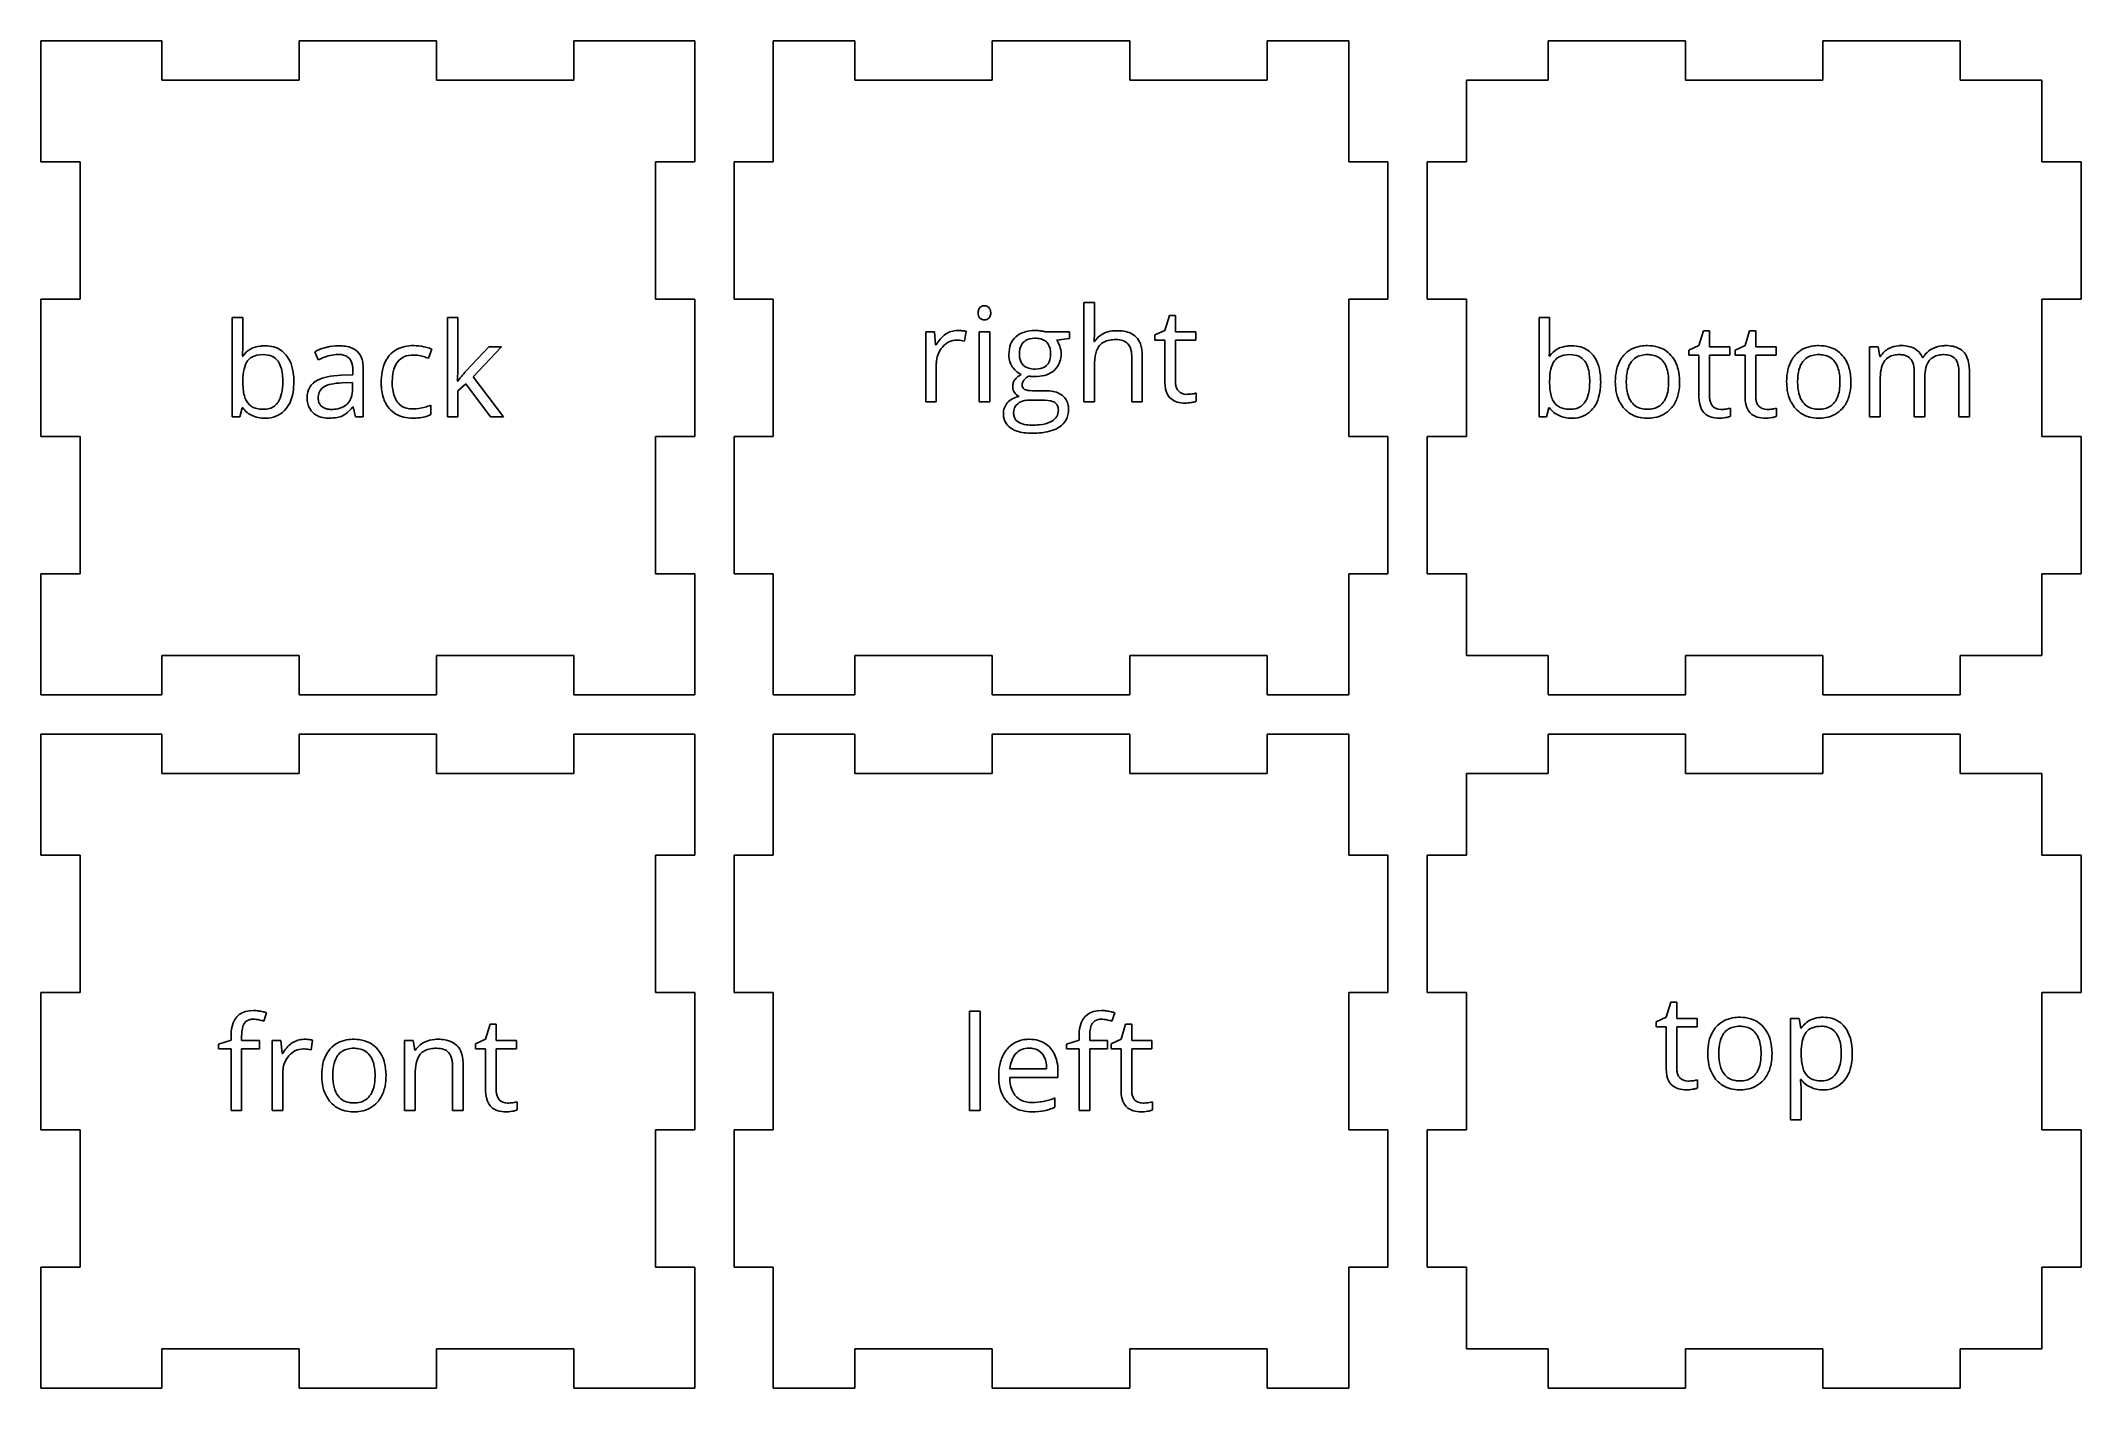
# Model space of a CAD drawing. Extents: x 0 to 156, y 0 to 103.
import ezdxf

# ---------------------------------------------------------------- set-up
doc = ezdxf.new("R2010")
doc.units = 0
doc.layers.get('0').update_dxf_attribs({"linetype": 'CONTINUOUS'})

msp = doc.modelspace()

# ---------------------------------------------------------------- linework, layer by layer
at = {"color": 7}
for p, q in [((0, 103), (0, 93.75)), ((9.25, 103), (0, 103)), ((0, 103), (0, 103)), ((9.25, 100), (9.25, 103)), ((30.25, 103), (19.75, 103)), ((19.75, 103), (19.75, 100)), ((30.25, 100), (30.25, 103)), ((50, 103), (40.75, 103)), ((40.75, 103), (40.75, 100)), ((50, 93.75), (50, 103)), ((56, 103), (56, 93.75)), ((62.25, 103), (56, 103)), ((56, 103), (56, 103)), ((62.25, 100), (62.25, 103)), ((83.25, 103), (72.75, 103)), ((72.75, 103), (72.75, 100)), ((83.25, 100), (83.25, 103)), ((100, 103), (93.75, 103)), ((93.75, 103), (93.75, 100)), ((100, 93.75), (100, 103)), ((125.75, 103), (115.25, 103)), ((115.25, 103), (115.25, 100)), ((125.75, 100), (125.75, 103)), ((146.75, 103), (136.25, 103)), ((136.25, 103), (136.25, 100)), ((146.75, 100), (146.75, 103)), ((19.75, 100), (9.25, 100)), ((40.75, 100), (30.25, 100)), ((72.75, 100), (62.25, 100)), ((93.75, 100), (83.25, 100)), ((109, 100), (109, 93.75)), ((115.25, 100), (109, 100)), ((109, 100), (109, 100)), ((136.25, 100), (125.75, 100)), ((153, 100), (146.75, 100)), ((153, 93.75), (153, 100)), ((0, 93.75), (3, 93.75)), ((3, 93.75), (3, 83.25)), ((47, 83.25), (47, 93.75)), ((47, 93.75), (50, 93.75)), ((56, 93.75), (53, 93.75)), ((53, 93.75), (53, 83.25)), ((103, 93.75), (100, 93.75)), ((103, 83.25), (103, 93.75)), ((109, 93.75), (106, 93.75)), ((106, 93.75), (106, 83.25)), ((156, 93.75), (153, 93.75)), ((156, 83.25), (156, 93.75)), ((3, 83.25), (0, 83.25)), ((0, 83.25), (0, 72.75)), ((50, 83.25), (47, 83.25)), ((50, 72.75), (50, 83.25)), ((53, 83.25), (56, 83.25)), ((56, 83.25), (56, 72.75)), ((100, 72.75), (100, 83.25)), ((100, 83.25), (103, 83.25)), ((106, 83.25), (109, 83.25)), ((109, 83.25), (109, 72.75)), ((153, 72.75), (153, 83.25)), ((153, 83.25), (156, 83.25)), ((0, 72.75), (3, 72.75)), ((3, 72.75), (3, 62.25)), ((47, 62.25), (47, 72.75)), ((47, 72.75), (50, 72.75)), ((56, 72.75), (53, 72.75)), ((53, 72.75), (53, 62.25)), ((103, 72.75), (100, 72.75)), ((103, 62.25), (103, 72.75)), ((109, 72.75), (106, 72.75)), ((106, 72.75), (106, 62.25)), ((156, 72.75), (153, 72.75)), ((156, 62.25), (156, 72.75)), ((3, 62.25), (0, 62.25)), ((0, 62.25), (0, 53)), ((50, 62.25), (47, 62.25)), ((50, 53), (50, 62.25)), ((53, 62.25), (56, 62.25)), ((56, 62.25), (56, 53)), ((100, 53), (100, 62.25)), ((100, 62.25), (103, 62.25)), ((106, 62.25), (109, 62.25)), ((109, 62.25), (109, 56)), ((153, 56), (153, 62.25)), ((153, 62.25), (156, 62.25)), ((9.25, 53), (9.25, 56)), ((9.25, 56), (19.75, 56)), ((19.75, 56), (19.75, 53)), ((30.25, 53), (30.25, 56)), ((30.25, 56), (40.75, 56)), ((40.75, 56), (40.75, 53)), ((62.25, 53), (62.25, 56)), ((62.25, 56), (72.75, 56)), ((72.75, 56), (72.75, 53)), ((83.25, 53), (83.25, 56)), ((83.25, 56), (93.75, 56)), ((93.75, 56), (93.75, 53)), ((109, 56), (115.25, 56)), ((115.25, 56), (115.25, 53)), ((125.75, 53), (125.75, 56)), ((125.75, 56), (136.25, 56)), ((136.25, 56), (136.25, 53)), ((146.75, 53), (146.75, 56)), ((146.75, 56), (153, 56)), ((0, 53), (9.25, 53)), ((19.75, 53), (30.25, 53)), ((40.75, 53), (50, 53)), ((56, 53), (62.25, 53)), ((72.75, 53), (83.25, 53)), ((93.75, 53), (100, 53)), ((115.25, 53), (125.75, 53)), ((136.25, 53), (146.75, 53)), ((0, 50), (0, 40.75)), ((9.25, 50), (0, 50)), ((0, 50), (0, 50)), ((9.25, 47), (9.25, 50)), ((30.25, 50), (19.75, 50)), ((19.75, 50), (19.75, 47)), ((30.25, 47), (30.25, 50)), ((50, 50), (40.75, 50)), ((40.75, 50), (40.75, 47)), ((50, 40.75), (50, 50)), ((56, 50), (56, 40.75)), ((62.25, 50), (56, 50)), ((56, 50), (56, 50)), ((62.25, 47), (62.25, 50)), ((83.25, 50), (72.75, 50)), ((72.75, 50), (72.75, 47)), ((83.25, 47), (83.25, 50)), ((100, 50), (93.75, 50)), ((93.75, 50), (93.75, 47)), ((100, 40.75), (100, 50)), ((125.75, 50), (115.25, 50)), ((115.25, 50), (115.25, 47)), ((125.75, 47), (125.75, 50)), ((146.75, 50), (136.25, 50)), ((136.25, 50), (136.25, 47)), ((146.75, 47), (146.75, 50)), ((19.75, 47), (9.25, 47)), ((40.75, 47), (30.25, 47)), ((72.75, 47), (62.25, 47)), ((93.75, 47), (83.25, 47)), ((109, 47), (109, 40.75)), ((115.25, 47), (109, 47)), ((109, 47), (109, 47)), ((136.25, 47), (125.75, 47)), ((153, 47), (146.75, 47)), ((153, 40.75), (153, 47)), ((0, 40.75), (3, 40.75)), ((3, 40.75), (3, 30.25)), ((47, 30.25), (47, 40.75)), ((47, 40.75), (50, 40.75)), ((56, 40.75), (53, 40.75)), ((53, 40.75), (53, 30.25)), ((103, 40.75), (100, 40.75)), ((103, 30.25), (103, 40.75)), ((109, 40.75), (106, 40.75)), ((106, 40.75), (106, 30.25)), ((156, 40.75), (153, 40.75)), ((156, 30.25), (156, 40.75)), ((3, 30.25), (0, 30.25)), ((0, 30.25), (0, 19.75)), ((50, 30.25), (47, 30.25)), ((50, 19.75), (50, 30.25)), ((53, 30.25), (56, 30.25)), ((56, 30.25), (56, 19.75)), ((100, 19.75), (100, 30.25)), ((100, 30.25), (103, 30.25)), ((106, 30.25), (109, 30.25)), ((109, 30.25), (109, 19.75)), ((153, 19.75), (153, 30.25)), ((153, 30.25), (156, 30.25)), ((0, 19.75), (3, 19.75)), ((3, 19.75), (3, 9.25)), ((47, 9.25), (47, 19.75)), ((47, 19.75), (50, 19.75)), ((56, 19.75), (53, 19.75)), ((53, 19.75), (53, 9.25)), ((103, 19.75), (100, 19.75)), ((103, 9.25), (103, 19.75)), ((109, 19.75), (106, 19.75)), ((106, 19.75), (106, 9.25)), ((156, 19.75), (153, 19.75)), ((156, 9.25), (156, 19.75)), ((3, 9.25), (0, 9.25)), ((0, 9.25), (0, 0)), ((50, 9.25), (47, 9.25)), ((50, 0), (50, 9.25)), ((53, 9.25), (56, 9.25)), ((56, 9.25), (56, 0)), ((100, 0), (100, 9.25)), ((100, 9.25), (103, 9.25)), ((106, 9.25), (109, 9.25)), ((109, 9.25), (109, 3)), ((153, 3), (153, 9.25)), ((153, 9.25), (156, 9.25)), ((9.25, 0), (9.25, 3)), ((9.25, 3), (19.75, 3)), ((19.75, 3), (19.75, 0)), ((30.25, 0), (30.25, 3)), ((30.25, 3), (40.75, 3)), ((40.75, 3), (40.75, 0)), ((62.25, 0), (62.25, 3)), ((62.25, 3), (72.75, 3)), ((72.75, 3), (72.75, 0)), ((83.25, 0), (83.25, 3)), ((83.25, 3), (93.75, 3)), ((93.75, 3), (93.75, 0)), ((109, 3), (115.25, 3)), ((115.25, 3), (115.25, 0)), ((125.75, 0), (125.75, 3)), ((125.75, 3), (136.25, 3)), ((136.25, 3), (136.25, 0)), ((146.75, 0), (146.75, 3)), ((146.75, 3), (153, 3)), ((0, 0), (9.25, 0)), ((19.75, 0), (30.25, 0)), ((40.75, 0), (50, 0)), ((56, 0), (62.25, 0)), ((72.75, 0), (83.25, 0)), ((93.75, 0), (100, 0)), ((115.25, 0), (125.75, 0)), ((136.25, 0), (146.75, 0))]:
    msp.add_line(p, q, dxfattribs=at)
at = {"color": 1}
for p, q in [((79.746, 75.402), (79.746, 83)), ((79.746, 83), (80.556, 83)), ((80.556, 83), (80.556, 80.7)), ((14.634, 74.25), (14.634, 81.848)), ((14.634, 81.848), (15.444, 81.848)), ((15.444, 81.848), (15.444, 80.002)), ((31.084, 74.25), (31.084, 81.848)), ((31.084, 81.848), (31.885, 81.848)), ((31.885, 81.848), (31.885, 77.819)), ((71.806, 82.612), (71.806, 82.612)), ((85.942, 80.852), (86.284, 81.994)), ((86.284, 81.994), (86.752, 81.994)), ((86.752, 81.994), (86.752, 80.754)), ((114.55, 74.25), (114.55, 81.848)), ((114.55, 81.848), (115.36, 81.848)), ((115.36, 81.848), (115.36, 80.002)), ((32.524, 77.771), (34.253, 79.602)), ((35.215, 79.602), (33.047, 77.321)), ((34.253, 79.602), (35.215, 79.602)), ((67.656, 75.402), (67.656, 80.754)), ((67.656, 80.754), (68.325, 80.754)), ((68.325, 80.754), (68.417, 79.763)), ((68.417, 79.763), (68.457, 79.763)), ((70.737, 80.793), (70.625, 80.041)), ((70.737, 80.793), (70.737, 80.793)), ((71.738, 75.402), (71.738, 80.754)), ((71.738, 80.754), (72.548, 80.754)), ((72.548, 80.754), (72.548, 75.402)), ((72.548, 80.754), (72.548, 80.754)), ((76.796, 80.754), (78.647, 80.754)), ((76.796, 80.754), (76.796, 80.754)), ((78.647, 80.241), (77.656, 80.124)), ((78.647, 80.754), (78.647, 80.241)), ((80.517, 80.012), (80.566, 80.012)), ((85.175, 80.515), (85.942, 80.852)), ((85.175, 80.124), (85.175, 80.515)), ((85.942, 80.124), (85.175, 80.124)), ((85.942, 76.94), (85.942, 80.124)), ((86.752, 80.754), (88.305, 80.754)), ((88.305, 80.124), (86.752, 80.124)), ((86.752, 80.124), (86.752, 76.975)), ((88.305, 80.754), (88.305, 80.124)), ((126.01, 79.362), (126.776, 79.699)), ((126.776, 79.699), (127.118, 80.842)), ((127.118, 80.842), (127.587, 80.842)), ((127.587, 80.842), (127.587, 79.602)), ((127.587, 79.602), (129.14, 79.602)), ((129.14, 79.602), (129.14, 78.972)), ((129.54, 79.362), (130.307, 79.699)), ((130.307, 79.699), (130.648, 80.842)), ((130.648, 80.842), (131.117, 80.842)), ((131.117, 80.842), (131.117, 79.602)), ((131.117, 79.602), (132.67, 79.602)), ((132.67, 79.602), (132.67, 78.972)), ((139.818, 74.25), (139.818, 79.602)), ((139.818, 79.602), (140.478, 79.602)), ((140.478, 79.602), (140.609, 78.869)), ((15.405, 78.889), (15.444, 78.889)), ((16.124, 78.81), (16.124, 78.81)), ((21.211, 78.61), (20.962, 79.231)), ((29.893, 79.421), (29.644, 78.732)), ((29.893, 79.421), (29.893, 79.421)), ((68.466, 78.273), (68.466, 75.402)), ((74.819, 79.04), (74.819, 79.04)), ((80.556, 78.2), (80.556, 75.402)), ((83.408, 75.402), (83.408, 78.864)), ((84.218, 78.894), (84.218, 75.402)), ((115.321, 78.889), (115.36, 78.889)), ((116.04, 78.81), (116.04, 78.81)), ((126.01, 78.972), (126.01, 79.362)), ((126.776, 78.972), (126.01, 78.972)), ((126.776, 75.788), (126.776, 78.972)), ((129.14, 78.972), (127.587, 78.972)), ((127.587, 78.972), (127.587, 75.822)), ((129.54, 78.972), (129.54, 79.362)), ((130.307, 78.972), (129.54, 78.972)), ((130.307, 75.788), (130.307, 78.972)), ((132.67, 78.972), (131.117, 78.972)), ((131.117, 78.972), (131.117, 75.822)), ((140.609, 78.869), (140.648, 78.869)), ((143.871, 78.791), (143.91, 78.791)), ((22.954, 77.429), (23.862, 77.458)), ((23.843, 76.882), (23.032, 76.848)), ((23.843, 76.398), (23.843, 76.882)), ((23.862, 77.458), (23.862, 77.79)), ((24.653, 77.902), (24.653, 74.25)), ((31.846, 76.989), (31.885, 76.989)), ((31.846, 76.989), (31.846, 76.989)), ((32.495, 76.779), (31.885, 76.252)), ((34.385, 74.25), (32.495, 76.779)), ((33.047, 77.321), (35.366, 74.25)), ((121.22, 76.931), (121.22, 76.931)), ((134.32, 76.931), (134.32, 76.931)), ((140.629, 77.058), (140.629, 74.25)), ((143.227, 74.25), (143.227, 77.732)), ((144.037, 77.238), (144.037, 74.25)), ((146.64, 74.25), (146.64, 77.732)), ((147.45, 77.741), (147.45, 74.25)), ((15.386, 74.939), (15.215, 74.25)), ((15.444, 74.939), (15.386, 74.939)), ((15.444, 74.939), (15.444, 74.939)), ((23.843, 76.398), (23.843, 76.398)), ((23.892, 75.012), (23.853, 75.012)), ((24.053, 74.25), (23.892, 75.012)), ((29.814, 75.148), (29.814, 74.431)), ((31.885, 76.252), (31.885, 74.25)), ((68.466, 75.402), (67.656, 75.402)), ((72.548, 75.402), (71.738, 75.402)), ((76.518, 75.524), (75.546, 75.524)), ((75.83, 76.252), (76.777, 76.252)), ((76.518, 75.524), (76.518, 75.524)), ((80.556, 75.402), (79.746, 75.402)), ((84.218, 75.402), (83.408, 75.402)), ((84.218, 75.402), (84.218, 75.402)), ((88.344, 76.071), (88.344, 75.451)), ((88.344, 76.071), (88.344, 76.071)), ((115.302, 74.939), (115.131, 74.25)), ((115.36, 74.939), (115.302, 74.939)), ((115.36, 74.939), (115.36, 74.939)), ((125.222, 76.116), (125.222, 76.116)), ((129.179, 74.919), (129.179, 74.299)), ((129.179, 74.919), (129.179, 74.919)), ((132.709, 74.919), (132.709, 74.299)), ((132.709, 74.919), (132.709, 74.919)), ((138.323, 76.116), (138.323, 76.116)), ((15.215, 74.25), (14.634, 74.25)), ((24.653, 74.25), (24.053, 74.25)), ((24.653, 74.25), (24.653, 74.25)), ((31.885, 74.25), (31.084, 74.25)), ((35.366, 74.25), (34.385, 74.25)), ((115.131, 74.25), (114.55, 74.25)), ((140.629, 74.25), (139.818, 74.25)), ((144.037, 74.25), (143.227, 74.25)), ((147.45, 74.25), (146.64, 74.25)), ((147.45, 74.25), (147.45, 74.25)), ((17.263, 28.704), (17.053, 28.054)), ((71.005, 21.223), (71.005, 28.821)), ((71.005, 28.821), (71.816, 28.821)), ((71.816, 28.821), (71.816, 21.223)), ((71.816, 28.821), (71.816, 28.821)), ((82.104, 28.704), (81.894, 28.054)), ((123.505, 28.018), (124.271, 28.354)), ((124.271, 28.354), (124.613, 29.497)), ((124.613, 29.497), (125.082, 29.497)), ((125.082, 29.497), (125.082, 28.257)), ((125.082, 28.257), (126.635, 28.257)), ((126.635, 28.257), (126.635, 27.627)), ((133.783, 20.503), (133.783, 28.257)), ((133.783, 28.257), (134.442, 28.257)), ((134.442, 28.257), (134.555, 27.524)), ((13.586, 26.311), (14.543, 26.604)), ((14.543, 26.604), (14.543, 26.902)), ((15.354, 26.921), (15.354, 26.575)), ((15.354, 26.575), (16.716, 26.575)), ((16.716, 26.575), (16.716, 25.945)), ((16.716, 26.575), (16.716, 26.575)), ((17.693, 21.223), (17.693, 26.575)), ((17.693, 26.575), (18.362, 26.575)), ((18.362, 26.575), (18.455, 25.584)), ((20.774, 26.614), (20.662, 25.862)), ((20.774, 26.614), (20.774, 26.614)), ((27.815, 21.223), (27.815, 26.575)), ((27.815, 26.575), (28.474, 26.575)), ((28.474, 26.575), (28.606, 25.842)), ((33.245, 26.336), (34.011, 26.672)), ((34.011, 26.672), (34.353, 27.815)), ((34.353, 27.815), (34.822, 27.815)), ((34.822, 27.815), (34.822, 26.575)), ((34.822, 26.575), (36.375, 26.575)), ((36.375, 26.575), (36.375, 25.945)), ((78.427, 26.311), (79.384, 26.604)), ((79.384, 26.604), (79.384, 26.902)), ((80.195, 26.921), (80.195, 26.575)), ((80.195, 26.575), (81.557, 26.575)), ((81.557, 26.575), (81.557, 25.945)), ((81.557, 26.575), (81.557, 26.575)), ((81.826, 26.336), (82.592, 26.672)), ((82.592, 26.672), (82.934, 27.815)), ((82.934, 27.815), (83.403, 27.815)), ((83.403, 27.815), (83.403, 26.575)), ((83.403, 26.575), (84.956, 26.575)), ((84.956, 26.575), (84.956, 25.945)), ((123.505, 27.627), (123.505, 28.018)), ((124.271, 27.627), (123.505, 27.627)), ((124.271, 24.443), (124.271, 27.627)), ((126.635, 27.627), (125.082, 27.627)), ((125.082, 27.627), (125.082, 24.478)), ((134.555, 27.524), (134.594, 27.524)), ((13.586, 25.945), (13.586, 26.311)), ((14.543, 25.945), (13.586, 25.945)), ((14.543, 21.223), (14.543, 25.945)), ((16.716, 25.945), (15.354, 25.945)), ((15.354, 25.945), (15.354, 21.223)), ((18.455, 25.584), (18.494, 25.584)), ((28.606, 25.842), (28.645, 25.842)), ((33.245, 25.945), (33.245, 26.336)), ((34.011, 25.945), (33.245, 25.945)), ((34.011, 22.761), (34.011, 25.945)), ((36.375, 25.945), (34.822, 25.945)), ((34.822, 25.945), (34.822, 22.796)), ((78.427, 25.945), (78.427, 26.311)), ((79.384, 25.945), (78.427, 25.945)), ((79.384, 21.223), (79.384, 25.945)), ((81.557, 25.945), (80.195, 25.945)), ((80.195, 25.945), (80.195, 21.223)), ((81.826, 25.945), (81.826, 26.336)), ((82.592, 25.945), (81.826, 25.945)), ((82.592, 22.761), (82.592, 25.945)), ((84.956, 25.945), (83.403, 25.945)), ((83.403, 25.945), (83.403, 22.796)), ((128.285, 25.586), (128.285, 25.586)), ((134.594, 25.767), (134.594, 25.586)), ((134.594, 25.767), (134.594, 25.767)), ((18.503, 24.094), (18.503, 21.223)), ((22.317, 23.904), (22.317, 23.904)), ((28.625, 24.031), (28.625, 21.223)), ((31.477, 21.223), (31.477, 24.685)), ((32.288, 24.714), (32.288, 21.223)), ((77.763, 23.753), (74.077, 23.753)), ((74.096, 24.412), (76.894, 24.412)), ((74.096, 24.412), (74.096, 24.412)), ((77.763, 24.265), (77.763, 23.753)), ((77.763, 24.265), (77.763, 24.265)), ((126.674, 23.574), (126.674, 22.954)), ((126.674, 23.574), (126.674, 23.574)), ((132.288, 24.771), (132.288, 24.771)), ((134.594, 23.594), (134.535, 23.594)), ((134.594, 23.594), (134.594, 23.594)), ((26.32, 23.089), (26.32, 23.089)), ((36.414, 21.892), (36.414, 21.272)), ((36.414, 21.892), (36.414, 21.892)), ((77.534, 22.195), (77.534, 21.472)), ((84.995, 21.892), (84.995, 21.272)), ((84.995, 21.892), (84.995, 21.892)), ((134.594, 22.705), (134.594, 20.503)), ((15.354, 21.223), (14.543, 21.223)), ((18.503, 21.223), (17.693, 21.223)), ((28.625, 21.223), (27.815, 21.223)), ((32.288, 21.223), (31.477, 21.223)), ((32.288, 21.223), (32.288, 21.223)), ((71.816, 21.223), (71.005, 21.223)), ((80.195, 21.223), (79.384, 21.223)), ((134.594, 20.503), (133.783, 20.503))]:
    msp.add_line(p, q, dxfattribs=at)
for points in [[(72.107, 82.74), (71.994557, 82.734836), (71.887722, 82.689405), (71.806, 82.612)], [(72.148, 82.741), (72.134326, 82.74112), (72.120652, 82.740786), (72.107, 82.74)], [(72.485, 82.609), (72.394311, 82.695471), (72.273293, 82.742873), (72.148, 82.741)], [(71.722, 82.493), (71.686667, 82.415667), (71.669, 82.319333), (71.669, 82.204)], [(71.669, 82.204), (71.669, 82.112), (71.680667, 82.032), (71.704, 81.964)], [(71.704, 81.964), (71.724164, 81.900689), (71.759131, 81.843097), (71.806, 81.796)], [(71.806, 82.612), (71.770569, 82.578138), (71.742042, 82.537725), (71.722, 82.493)], [(71.806, 81.796), (71.897333, 81.706667), (72.011333, 81.662), (72.148, 81.662)], [(72.148, 81.662), (72.273675, 81.660117), (72.394932, 81.708332), (72.485, 81.796)], [(72.622, 82.292), (72.609333, 82.430667), (72.563667, 82.536333), (72.485, 82.609)], [(72.485, 81.796), (72.516107, 81.825909), (72.542117, 81.860701), (72.562, 81.899)], [(72.562, 81.899), (72.585333, 81.943), (72.602333, 81.993333), (72.613, 82.05)], [(72.613, 82.05), (72.622062, 82.100824), (72.626414, 82.152376), (72.626, 82.204)], [(72.626, 82.204), (72.626062, 82.23338), (72.624727, 82.262747), (72.622, 82.292)], [(15.444, 80.002), (15.444, 79.602), (15.432, 79.241667), (15.408, 78.921)], [(15.444, 78.889), (15.755147, 79.335023), (16.247397, 79.620857), (16.789, 79.67)], [(16.789, 79.67), (16.900159, 79.683436), (17.012032, 79.690115), (17.124, 79.69)], [(17.124, 79.69), (17.359622, 79.691978), (17.59432, 79.660326), (17.821, 79.596)], [(17.821, 79.596), (18.192304, 79.490085), (18.521275, 79.270887), (18.762, 78.969)], [(21.683, 79.527), (21.731426, 79.541198), (21.7801, 79.554534), (21.829, 79.567)], [(21.829, 79.567), (22.137172, 79.647894), (22.454389, 79.689226), (22.773, 79.69)], [(22.773, 79.69), (22.947689, 79.691005), (23.122199, 79.678635), (23.295, 79.653)], [(23.295, 79.653), (23.676333, 79.593667), (23.975333, 79.464333), (24.192, 79.265)], [(26.672, 78.967), (26.973808, 79.305846), (27.377296, 79.537764), (27.822, 79.628)], [(27.822, 79.628), (28.050032, 79.677031), (28.282764, 79.70084), (28.516, 79.699)], [(28.516, 79.699), (28.772667, 79.699), (29.029667, 79.671333), (29.287, 79.616)], [(29.287, 79.616), (29.362499, 79.600149), (29.43753, 79.582141), (29.512, 79.562)], [(29.512, 79.562), (29.665333, 79.519333), (29.792333, 79.472333), (29.893, 79.421)], [(68.457, 79.763), (68.544526, 79.918284), (68.647013, 80.064645), (68.763, 80.2)], [(68.928, 79.587), (68.674242, 79.295789), (68.517943, 78.932489), (68.481, 78.548)], [(68.763, 80.2), (68.883146, 80.34028), (69.021348, 80.464024), (69.174, 80.568)], [(70.039, 80.114), (69.605667, 80.114), (69.235333, 79.938333), (68.928, 79.587)], [(69.174, 80.568), (69.454, 80.757333), (69.761667, 80.852), (70.097, 80.852)], [(70.126, 80.112), (70.097019, 80.11333), (70.068011, 80.113997), (70.039, 80.114)], [(70.097, 80.852), (70.208168, 80.851977), (70.31928, 80.846972), (70.43, 80.837)], [(70.625, 80.041), (70.440333, 80.081667), (70.274, 80.105333), (70.126, 80.112)], [(70.43, 80.837), (70.533088, 80.828193), (70.635588, 80.813502), (70.737, 80.793)], [(74.018, 79.021), (74.018, 79.606333), (74.193667, 80.058), (74.545, 80.376)], [(74.545, 80.376), (74.735693, 80.544738), (74.961452, 80.66906), (75.206, 80.74)], [(75.126, 79.953), (74.952, 79.779), (74.852, 79.533667), (74.826, 79.217)], [(75.285, 80.08), (75.227528, 80.04359), (75.174211, 80.001004), (75.126, 79.953)], [(75.206, 80.74), (75.381333, 80.793333), (75.574, 80.827667), (75.784, 80.843)], [(76.005, 80.261), (75.713667, 80.261), (75.473667, 80.200667), (75.285, 80.08)], [(75.784, 80.843), (75.869199, 80.849053), (75.954587, 80.852055), (76.04, 80.852)], [(76.45, 80.209), (76.304482, 80.245187), (76.154941, 80.262662), (76.005, 80.261)], [(76.04, 80.852), (76.177424, 80.852432), (76.314726, 80.843747), (76.451, 80.826)], [(77.207, 79.055), (77.207, 79.693), (76.954667, 80.077667), (76.45, 80.209)], [(76.451, 80.826), (76.56763, 80.81061), (76.68295, 80.786544), (76.796, 80.754)], [(77.656, 80.124), (77.746667, 80.01), (77.828, 79.861), (77.9, 79.677)], [(77.9, 79.677), (77.971333, 79.493), (78.007, 79.285667), (78.007, 79.055)], [(80.536, 80.176), (80.531091, 80.121178), (80.524756, 80.066493), (80.517, 80.012)], [(80.551, 80.42), (80.547667, 80.332667), (80.542667, 80.251333), (80.536, 80.176)], [(80.556, 80.7), (80.556126, 80.606643), (80.554459, 80.513293), (80.551, 80.42)], [(80.566, 80.012), (80.707205, 80.237874), (80.901961, 80.425416), (81.133, 80.558)], [(80.944, 79.704), (80.844787, 79.583282), (80.767301, 79.446244), (80.715, 79.299)], [(81.269, 79.967), (81.145316, 79.900214), (81.035113, 79.811035), (80.944, 79.704)], [(81.133, 80.558), (81.170312, 80.579908), (81.208332, 80.600586), (81.247, 80.62)], [(81.247, 80.62), (81.461367, 80.726083), (81.692417, 80.794417), (81.93, 80.822)], [(81.719, 80.123), (81.549, 80.091), (81.399, 80.039), (81.269, 79.967)], [(82.177, 80.163), (82.023418, 80.164034), (81.870078, 80.150642), (81.719, 80.123)], [(81.93, 80.822), (82.037816, 80.83537), (82.146358, 80.84205), (82.255, 80.842)], [(82.735, 80.08), (82.578333, 80.135333), (82.392333, 80.163), (82.177, 80.163)], [(82.255, 80.842), (82.440215, 80.843268), (82.625207, 80.828884), (82.808, 80.799)], [(83.11, 79.841), (83.006582, 79.950324), (82.877769, 80.03242), (82.735, 80.08)], [(82.808, 80.799), (83.004, 80.765), (83.179333, 80.712), (83.334, 80.64)], [(83.381, 79.224), (83.339667, 79.484), (83.249333, 79.689667), (83.11, 79.841)], [(83.334, 80.64), (83.478835, 80.574046), (83.611922, 80.484872), (83.728, 80.376)], [(83.728, 80.376), (83.884884, 80.223149), (84.004029, 80.035872), (84.076, 79.829)], [(84.076, 79.829), (84.170667, 79.570333), (84.218, 79.258667), (84.218, 78.894)], [(115.36, 80.002), (115.36, 79.602), (115.348, 79.241667), (115.324, 78.921)], [(115.36, 78.889), (115.671147, 79.335023), (116.163397, 79.620857), (116.705, 79.67)], [(116.705, 79.67), (116.816159, 79.683436), (116.928032, 79.690115), (117.04, 79.69)], [(117.04, 79.69), (117.275574, 79.692303), (117.510271, 79.660988), (117.737, 79.597)], [(117.737, 79.597), (118.108434, 79.490816), (118.437421, 79.271258), (118.678, 78.969)], [(122.285, 79.651), (121.802446, 79.572927), (121.361059, 79.332299), (121.034, 78.969)], [(122.851, 79.699), (122.661272, 79.700089), (122.471835, 79.684024), (122.285, 79.651)], [(123.65, 79.588), (123.390652, 79.664449), (123.121366, 79.701859), (122.851, 79.699)], [(124.635, 78.952), (124.372914, 79.252301), (124.031549, 79.472716), (123.65, 79.588)], [(135.386, 79.651), (134.903446, 79.572927), (134.462059, 79.332299), (134.135, 78.969)], [(135.951, 79.699), (135.761606, 79.700029), (135.572506, 79.683964), (135.386, 79.651)], [(136.751, 79.588), (136.491331, 79.664547), (136.221701, 79.701958), (135.951, 79.699)], [(137.736, 78.952), (137.473914, 79.252301), (137.132549, 79.472716), (136.751, 79.588)], [(141.295, 79.48), (141.530892, 79.602758), (141.789669, 79.675284), (142.055, 79.693)], [(142.055, 79.693), (142.113237, 79.697198), (142.171612, 79.699199), (142.23, 79.699)], [(142.23, 79.699), (142.431038, 79.70105), (142.631658, 79.68025), (142.828, 79.637)], [(142.828, 79.637), (143.333333, 79.520333), (143.681, 79.238333), (143.871, 78.791)], [(144.603, 79.455), (144.836863, 79.579229), (145.09257, 79.656993), (145.356, 79.684)], [(145.356, 79.684), (145.449984, 79.694226), (145.544462, 79.699233), (145.639, 79.699)], [(145.639, 79.699), (146.047, 79.699), (146.386, 79.628333), (146.656, 79.487)], [(15.408, 78.921), (15.407017, 78.910332), (15.406017, 78.899665), (15.405, 78.889)], [(15.811, 78.535), (15.566333, 78.217667), (15.444, 77.683), (15.444, 76.931)], [(16.124, 78.81), (16.002776, 78.73956), (15.896458, 78.646149), (15.811, 78.535)], [(17.007, 79.011), (16.647, 79.011), (16.352667, 78.944), (16.124, 78.81)], [(18.14, 78.498), (17.895333, 78.84), (17.517667, 79.011), (17.007, 79.011)], [(18.477, 77.486), (18.427667, 77.915333), (18.315333, 78.252667), (18.14, 78.498)], [(18.762, 78.969), (19.073333, 78.585), (19.260333, 78.072667), (19.323, 77.432)], [(20.962, 79.231), (21.191359, 79.354528), (21.433006, 79.453734), (21.683, 79.527)], [(21.535, 78.755), (21.425448, 78.710212), (21.31739, 78.661853), (21.211, 78.61)], [(22.117, 78.945), (21.931667, 78.901), (21.737667, 78.837667), (21.535, 78.755)], [(22.725, 79.021), (22.52007, 79.01936), (22.316028, 78.993855), (22.117, 78.945)], [(22.952, 79.008), (22.876641, 79.016628), (22.800852, 79.020968), (22.725, 79.021)], [(23.591, 78.72), (23.447, 78.88), (23.234, 78.976), (22.952, 79.008)], [(23.761, 78.437), (23.722164, 78.540959), (23.664539, 78.636888), (23.591, 78.72)], [(23.84, 78.127), (23.822667, 78.241667), (23.796333, 78.345), (23.761, 78.437)], [(23.862, 77.79), (23.862835, 77.902718), (23.855482, 78.015347), (23.84, 78.127)], [(24.192, 79.265), (24.341705, 79.123667), (24.45523, 78.948407), (24.523, 78.754)], [(24.523, 78.754), (24.574333, 78.614), (24.610667, 78.457), (24.632, 78.283)], [(24.632, 78.283), (24.646599, 78.156533), (24.653611, 78.029305), (24.653, 77.902)], [(26.095, 77.705), (26.151, 78.007667), (26.241, 78.278), (26.365, 78.516)], [(26.365, 78.516), (26.448532, 78.678306), (26.551633, 78.829768), (26.672, 78.967)], [(27.766, 78.844), (27.165333, 78.579333), (26.865, 77.931667), (26.865, 76.901)], [(28.496, 78.982), (28.245713, 78.987322), (27.997073, 78.940319), (27.766, 78.844)], [(28.568, 78.98), (28.544016, 78.981148), (28.520011, 78.981814), (28.496, 78.982)], [(29.058, 78.911), (28.876667, 78.951), (28.713333, 78.974), (28.568, 78.98)], [(29.252, 78.863), (29.187713, 78.880499), (29.123029, 78.896503), (29.058, 78.911)], [(29.644, 78.732), (29.515945, 78.783125), (29.385064, 78.826864), (29.252, 78.863)], [(68.481, 78.548), (68.470869, 78.456685), (68.465861, 78.364875), (68.466, 78.273)], [(74.022, 78.891), (74.019289, 78.93428), (74.017955, 78.977635), (74.018, 79.021)], [(74.279, 78.083), (74.125495, 78.325854), (74.036997, 78.604091), (74.022, 78.891)], [(74.338, 77.996), (74.317472, 78.024406), (74.297797, 78.053419), (74.279, 78.083)], [(74.819, 79.04), (74.817938, 78.928515), (74.828664, 78.81723), (74.851, 78.708)], [(74.826, 79.217), (74.821216, 79.158122), (74.81888, 79.099071), (74.819, 79.04)], [(74.851, 78.708), (74.897667, 78.493333), (74.992667, 78.320667), (75.136, 78.19)], [(75.136, 78.19), (75.348, 77.998), (75.642667, 77.902), (76.02, 77.902)], [(76.02, 77.902), (76.644667, 77.902), (77.022667, 78.141667), (77.154, 78.621)], [(77.154, 78.621), (77.190934, 78.762657), (77.208759, 78.908618), (77.207, 79.055)], [(77.922, 78.479), (77.836804, 78.215328), (77.680377, 77.980341), (77.47, 77.8)], [(78.007, 79.055), (78.009113, 78.859726), (77.980428, 78.66534), (77.922, 78.479)], [(80.559, 78.375), (80.557024, 78.316687), (80.556024, 78.258346), (80.556, 78.2)], [(80.715, 79.299), (80.623, 79.051), (80.571, 78.743), (80.559, 78.375)], [(83.408, 78.864), (83.408483, 78.984523), (83.399455, 79.104897), (83.381, 79.224)], [(115.324, 78.921), (115.323017, 78.910332), (115.322017, 78.899665), (115.321, 78.889)], [(115.727, 78.535), (115.482333, 78.217667), (115.36, 77.683), (115.36, 76.931)], [(116.04, 78.81), (115.918776, 78.73956), (115.812458, 78.646149), (115.727, 78.535)], [(116.923, 79.011), (116.563, 79.011), (116.268667, 78.944), (116.04, 78.81)], [(118.056, 78.498), (117.811333, 78.84), (117.433667, 79.011), (116.923, 79.011)], [(118.393, 77.486), (118.343667, 77.915333), (118.231333, 78.252667), (118.056, 78.498)], [(118.678, 78.969), (118.989333, 78.585), (119.176333, 78.072667), (119.239, 77.432)], [(120.759, 78.588), (120.506333, 78.147333), (120.38, 77.595), (120.38, 76.931)], [(121.034, 78.969), (120.929224, 78.851997), (120.83705, 78.724294), (120.759, 78.588)], [(121.625, 78.488), (121.355, 78.14), (121.22, 77.621), (121.22, 76.931)], [(122.346, 78.955), (122.059404, 78.8862), (121.804979, 78.721406), (121.625, 78.488)], [(122.826, 79.011), (122.664285, 79.012528), (122.50302, 78.993714), (122.346, 78.955)], [(123.215, 78.976), (123.086748, 79.000057), (122.956487, 79.011777), (122.826, 79.011)], [(124.044, 78.481), (123.839233, 78.743798), (123.543481, 78.920393), (123.215, 78.976)], [(124.287, 78.038), (124.228951, 78.197143), (124.147012, 78.346521), (124.044, 78.481)], [(124.419, 77.507), (124.390333, 77.702333), (124.346333, 77.879333), (124.287, 78.038)], [(125.187, 77.883), (125.091858, 78.278619), (124.902478, 78.64537), (124.635, 78.952)], [(133.86, 78.588), (133.606667, 78.147333), (133.48, 77.595), (133.48, 76.931)], [(134.135, 78.969), (134.030224, 78.851997), (133.93805, 78.724294), (133.86, 78.588)], [(134.726, 78.488), (134.455333, 78.14), (134.32, 77.621), (134.32, 76.931)], [(135.446, 78.955), (135.159769, 78.885991), (134.905725, 78.721216), (134.726, 78.488)], [(135.927, 79.011), (135.764951, 79.012612), (135.603344, 78.993797), (135.446, 78.955)], [(136.316, 78.976), (136.187748, 79.000057), (136.057487, 79.011777), (135.927, 79.011)], [(137.145, 78.481), (136.940233, 78.743798), (136.644481, 78.920393), (136.316, 78.976)], [(137.388, 78.038), (137.329951, 78.197143), (137.248012, 78.346521), (137.145, 78.481)], [(137.519, 77.507), (137.491, 77.702333), (137.447333, 77.879333), (137.388, 78.038)], [(138.287, 77.883), (138.19215, 78.278525), (138.003118, 78.645268), (137.736, 78.952)], [(140.983, 78.554), (140.769, 78.278667), (140.652, 77.843333), (140.632, 77.248)], [(140.648, 78.869), (140.801245, 79.129994), (141.02567, 79.341931), (141.295, 79.48)], [(141.682, 78.971), (141.382, 78.907), (141.149, 78.768), (140.983, 78.554)], [(142.099, 79.011), (141.958987, 79.012206), (141.819231, 78.9988), (141.682, 78.971)], [(142.249, 79.005), (142.199099, 79.008977), (142.14906, 79.010979), (142.099, 79.011)], [(142.562, 78.945), (142.468, 78.975667), (142.363667, 78.995667), (142.249, 79.005)], [(142.953, 78.691), (142.84889, 78.810457), (142.713461, 78.898434), (142.562, 78.945)], [(143.119, 78.407), (143.080064, 78.510344), (143.02394, 78.606363), (142.953, 78.691)], [(143.227, 77.732), (143.227, 77.998667), (143.191, 78.223667), (143.119, 78.407)], [(143.91, 78.791), (144.061715, 79.055656), (144.282159, 79.274372), (144.548, 79.424)], [(144.398, 78.576), (144.158667, 78.288), (144.038333, 77.845), (144.037, 77.247)], [(145.092, 78.971), (144.797333, 78.909), (144.566, 78.777333), (144.398, 78.576)], [(144.548, 79.424), (144.566172, 79.434617), (144.584507, 79.444952), (144.603, 79.455)], [(145.517, 79.011), (145.374338, 79.012235), (145.231926, 78.998832), (145.092, 78.971)], [(145.97, 78.947), (145.838667, 78.989667), (145.687667, 79.011), (145.517, 79.011)], [(146.366, 78.691), (146.260677, 78.811848), (146.123433, 78.900572), (145.97, 78.947)], [(146.532, 78.407), (146.493064, 78.510344), (146.43694, 78.606363), (146.366, 78.691)], [(146.64, 77.732), (146.64, 77.998667), (146.604, 78.223667), (146.532, 78.407)], [(146.656, 79.487), (146.783206, 79.421261), (146.899017, 79.3355), (146.999, 79.233)], [(146.999, 79.233), (147.217667, 79.007), (147.357, 78.682), (147.417, 78.258)], [(147.417, 78.258), (147.440007, 78.086644), (147.451034, 77.913891), (147.45, 77.741)], [(15.444, 76.931), (15.443431, 76.745991), (15.452443, 76.561077), (15.471, 76.377)], [(18.14, 75.376), (18.384, 75.738667), (18.506, 76.26), (18.506, 76.94)], [(18.506, 76.94), (18.506739, 77.122404), (18.497057, 77.304701), (18.477, 77.486)], [(19.346, 76.931), (19.347594, 76.663034), (19.326519, 76.395413), (19.283, 76.131)], [(19.323, 77.432), (19.338716, 77.265467), (19.346391, 77.098273), (19.346, 76.931)], [(20.361, 75.73), (20.338351, 76.290938), (20.652265, 76.811373), (21.159, 77.053)], [(21.159, 77.053), (21.586333, 77.280333), (22.184667, 77.405667), (22.954, 77.429)], [(21.638, 76.547), (21.41246, 76.411533), (21.260833, 76.180781), (21.226, 75.92)], [(23.032, 76.848), (22.387333, 76.825333), (21.922667, 76.725), (21.638, 76.547)], [(26.025, 76.892), (26.023508, 77.164567), (26.046939, 77.4367), (26.095, 77.705)], [(26.037, 76.546), (26.028926, 76.661156), (26.024924, 76.776561), (26.025, 76.892)], [(26.175, 75.763), (26.103, 76.000333), (26.057, 76.261333), (26.037, 76.546)], [(26.865, 76.901), (26.864087, 76.709971), (26.877122, 76.519131), (26.904, 76.33)], [(31.847, 77.01), (31.846669, 77.003), (31.846336, 76.996), (31.846, 76.989)], [(31.882, 77.667), (31.877333, 77.500333), (31.865667, 77.281333), (31.847, 77.01)], [(31.885, 77.819), (31.884713, 77.768322), (31.883713, 77.71765), (31.882, 77.667)], [(31.885, 76.989), (31.923213, 77.043479), (31.962554, 77.097157), (32.003, 77.15)], [(32.003, 77.15), (32.094333, 77.268), (32.205, 77.402667), (32.335, 77.554)], [(32.335, 77.554), (32.397401, 77.626853), (32.460403, 77.699188), (32.524, 77.771)], [(74.306, 76.564), (74.30518, 76.665569), (74.321058, 76.766581), (74.353, 76.863)], [(74.307, 76.517), (74.306271, 76.532656), (74.305938, 76.548327), (74.306, 76.564)], [(74.445, 76.11), (74.360336, 76.229327), (74.312372, 76.370787), (74.307, 76.517)], [(74.956, 77.502), (74.707388, 77.604842), (74.493081, 77.77615), (74.338, 77.996)], [(74.353, 76.863), (74.378647, 76.939291), (74.415373, 77.011395), (74.462, 77.077)], [(74.462, 77.077), (74.507433, 77.13966), (74.559024, 77.197615), (74.616, 77.25)], [(74.616, 77.25), (74.67, 77.300667), (74.732, 77.351), (74.802, 77.401)], [(74.802, 77.401), (74.852098, 77.436513), (74.903465, 77.470202), (74.956, 77.502)], [(75.124, 77.012), (75.061385, 76.913367), (75.028412, 76.798828), (75.029, 76.682)], [(75.029, 76.682), (75.029, 76.535333), (75.089, 76.427), (75.209, 76.357)], [(75.314, 77.22), (75.234, 77.155333), (75.170667, 77.086), (75.124, 77.012)], [(75.546, 77.37), (75.464044, 77.32754), (75.386354, 77.27731), (75.314, 77.22)], [(75.694, 77.348), (75.644431, 77.353653), (75.59507, 77.360991), (75.546, 77.37)], [(75.996, 77.331), (75.895089, 77.330813), (75.794252, 77.336489), (75.694, 77.348)], [(76.178, 77.336), (76.117387, 77.332765), (76.0567, 77.331098), (75.996, 77.331)], [(77.47, 77.8), (77.147333, 77.518667), (76.716667, 77.364), (76.178, 77.336)], [(86.871, 75.389), (86.251667, 75.579667), (85.942, 76.096667), (85.942, 76.94)], [(86.752, 76.975), (86.751527, 76.878813), (86.759558, 76.782772), (86.776, 76.688)], [(86.776, 76.688), (86.794667, 76.583333), (86.824667, 76.489333), (86.866, 76.406)], [(115.36, 76.931), (115.359431, 76.745991), (115.368443, 76.561077), (115.387, 76.377)], [(118.056, 75.376), (118.3, 75.738667), (118.422, 76.260333), (118.422, 76.941)], [(118.422, 76.941), (118.422701, 77.12307), (118.413019, 77.305032), (118.393, 77.486)], [(119.262, 76.931), (119.263594, 76.663034), (119.242519, 76.395413), (119.199, 76.131)], [(119.239, 77.432), (119.254716, 77.265467), (119.262391, 77.098273), (119.262, 76.931)], [(120.38, 76.931), (120.379148, 76.710979), (120.396204, 76.491254), (120.431, 76.274)], [(121.22, 76.931), (121.22, 76.247), (121.356667, 75.726), (121.63, 75.368)], [(124.457, 76.931), (124.45807, 77.12366), (124.445371, 77.31615), (124.419, 77.507)], [(124.43, 76.435), (124.448617, 76.599669), (124.457632, 76.765283), (124.457, 76.931)], [(125.297, 76.931), (125.297, 77.277667), (125.260333, 77.595), (125.187, 77.883)], [(125.222, 76.116), (125.273555, 76.384566), (125.298675, 76.657536), (125.297, 76.931)], [(133.48, 76.931), (133.479148, 76.710979), (133.496204, 76.491254), (133.531, 76.274)], [(134.32, 76.931), (134.32, 76.247), (134.456667, 75.726), (134.73, 75.368)], [(137.558, 76.931), (137.558739, 77.123684), (137.545706, 77.316174), (137.519, 77.507)], [(137.53, 76.435), (137.548951, 76.59965), (137.558301, 76.765263), (137.558, 76.931)], [(138.397, 76.931), (138.397, 77.277667), (138.360333, 77.595), (138.287, 77.883)], [(138.323, 76.116), (138.37422, 76.384599), (138.399005, 76.657569), (138.397, 76.931)], [(140.632, 77.248), (140.629934, 77.184688), (140.628934, 77.121346), (140.629, 77.058)], [(144.037, 77.247), (144.036997, 77.244), (144.036997, 77.241), (144.037, 77.238)], [(16.169, 74.345), (15.878993, 74.475299), (15.628797, 74.680287), (15.444, 74.939)], [(15.471, 76.377), (15.509667, 76.004333), (15.591333, 75.704667), (15.716, 75.478)], [(15.716, 75.478), (15.746398, 75.421693), (15.781172, 75.367861), (15.82, 75.317)], [(15.82, 75.317), (15.97195, 75.12353), (16.180747, 74.982584), (16.417, 74.914)], [(16.417, 74.914), (16.549667, 74.872667), (16.697, 74.846667), (16.859, 74.836)], [(17.026, 74.831), (17.181183, 74.82952), (17.335771, 74.850401), (17.485, 74.893)], [(18.757, 74.882), (18.422706, 74.463175), (17.928515, 74.203208), (17.394, 74.165)], [(17.485, 74.893), (17.754257, 74.970107), (17.986763, 75.141558), (18.14, 75.376)], [(19.053, 75.363), (18.974668, 75.191009), (18.875237, 75.029434), (18.757, 74.882)], [(19.283, 76.131), (19.234333, 75.847), (19.157667, 75.591), (19.053, 75.363)], [(20.411, 75.265), (20.376554, 75.417569), (20.359777, 75.573595), (20.361, 75.73)], [(20.813, 74.563), (20.609465, 74.749667), (20.468985, 74.994984), (20.411, 75.265)], [(21.211, 75.72), (21.210356, 75.630511), (21.220087, 75.541248), (21.24, 75.454)], [(21.226, 75.92), (21.215777, 75.853828), (21.210761, 75.786956), (21.211, 75.72)], [(21.24, 75.454), (21.272, 75.318), (21.331, 75.203), (21.417, 75.109)], [(21.417, 75.109), (21.435865, 75.088526), (21.455898, 75.06916), (21.477, 75.051)], [(21.477, 75.051), (21.573447, 74.969292), (21.68633, 74.90927), (21.808, 74.875)], [(22.704, 74.87), (22.927333, 74.92), (23.121667, 75.007), (23.287, 75.131)], [(23.287, 75.131), (23.3304, 75.163484), (23.371807, 75.198547), (23.411, 75.236)], [(23.411, 75.236), (23.699, 75.512667), (23.843, 75.9), (23.843, 76.398)], [(23.853, 75.012), (23.768606, 74.904909), (23.677771, 74.803054), (23.581, 74.707)], [(26.663, 74.868), (26.436672, 75.12694), (26.27007, 75.432492), (26.175, 75.763)], [(26.904, 76.33), (26.932667, 76.136667), (26.977, 75.961667), (27.037, 75.805)], [(27.037, 75.805), (27.092246, 75.656017), (27.168337, 75.51562), (27.263, 75.388)], [(27.263, 75.388), (27.465098, 75.119059), (27.764467, 74.93994), (28.097, 74.889)], [(28.097, 74.889), (28.21092, 74.869181), (28.32637, 74.859476), (28.442, 74.86)], [(28.442, 74.86), (28.758867, 74.861736), (29.073928, 74.907851), (29.378, 74.997)], [(29.378, 74.997), (29.525997, 75.039285), (29.671551, 75.089695), (29.814, 75.148)], [(73.598, 74.494), (73.592579, 74.804968), (73.704308, 75.106602), (73.911, 75.339)], [(73.911, 75.339), (74.119, 75.576333), (74.412, 75.737333), (74.79, 75.822)], [(74.687, 75.261), (74.481667, 75.085), (74.379, 74.832667), (74.379, 74.504)], [(74.463, 76.086), (74.45688, 76.093909), (74.45088, 76.10191), (74.445, 76.11)], [(74.79, 75.822), (74.660414, 75.880908), (74.547901, 75.971744), (74.463, 76.086)], [(75.211, 75.496), (74.999667, 75.457333), (74.825, 75.379), (74.687, 75.261)], [(75.209, 76.357), (75.329667, 76.287), (75.536667, 76.252), (75.83, 76.252)], [(75.546, 75.524), (75.433718, 75.524781), (75.321595, 75.51541), (75.211, 75.496)], [(77.347, 75.436), (77.153667, 75.494667), (76.877333, 75.524), (76.518, 75.524)], [(76.777, 76.252), (76.945671, 76.252828), (77.114159, 76.240793), (77.281, 76.216)], [(77.281, 76.216), (77.456333, 76.189333), (77.615, 76.147), (77.757, 76.089)], [(77.529, 75.356), (77.47205, 75.390429), (77.410873, 75.417321), (77.347, 75.436)], [(77.777, 74.971), (77.741667, 75.146333), (77.659, 75.274667), (77.529, 75.356)], [(77.757, 76.089), (77.884242, 76.038263), (78.003739, 75.969931), (78.112, 75.886)], [(77.797, 74.753), (77.797619, 74.826152), (77.790919, 74.899182), (77.777, 74.971)], [(78.112, 75.886), (78.350008, 75.69944), (78.50776, 75.429008), (78.553, 75.13)], [(78.553, 75.13), (78.570634, 75.027952), (78.579334, 74.92456), (78.579, 74.821)], [(86.866, 76.406), (86.896744, 76.343092), (86.935756, 76.284574), (86.982, 76.232)], [(87.495, 75.305), (87.283976, 75.301739), (87.07365, 75.330052), (86.871, 75.389)], [(86.982, 76.232), (87.134667, 76.06), (87.344667, 75.974), (87.612, 75.974)], [(87.956, 75.346), (87.785333, 75.318667), (87.631667, 75.305), (87.495, 75.305)], [(87.612, 75.974), (87.742511, 75.97376), (87.872862, 75.983119), (88.002, 76.002)], [(88.004, 75.354), (87.988022, 75.351205), (87.972021, 75.348538), (87.956, 75.346)], [(88.002, 76.002), (88.010338, 76.002957), (88.018672, 76.003957), (88.027, 76.005)], [(88.25, 75.414), (88.182667, 75.391333), (88.100667, 75.371333), (88.004, 75.354)], [(88.027, 76.005), (88.160333, 76.026333), (88.266, 76.048333), (88.344, 76.071)], [(88.344, 75.451), (88.313481, 75.436691), (88.282084, 75.424333), (88.25, 75.414)], [(116.085, 74.345), (115.794993, 74.475299), (115.544797, 74.680287), (115.36, 74.939)], [(115.387, 76.377), (115.425667, 76.004333), (115.507333, 75.704667), (115.632, 75.478)], [(115.632, 75.478), (115.662398, 75.421693), (115.697172, 75.367861), (115.736, 75.317)], [(115.736, 75.317), (115.88795, 75.12353), (116.096747, 74.982584), (116.333, 74.914)], [(116.333, 74.914), (116.465667, 74.872667), (116.613, 74.846667), (116.775, 74.836)], [(116.942, 74.831), (117.097183, 74.82952), (117.251771, 74.850401), (117.401, 74.893)], [(118.673, 74.882), (118.338706, 74.463175), (117.844515, 74.203208), (117.31, 74.165)], [(117.401, 74.893), (117.670257, 74.970107), (117.902763, 75.141558), (118.056, 75.376)], [(118.969, 75.363), (118.890668, 75.191009), (118.791237, 75.029434), (118.673, 74.882)], [(119.199, 76.131), (119.150333, 75.847), (119.073667, 75.591), (118.969, 75.363)], [(120.431, 76.274), (120.475444, 75.990684), (120.560308, 75.71521), (120.683, 75.456)], [(120.683, 75.456), (120.701734, 75.417195), (120.721406, 75.378851), (120.742, 75.341)], [(120.742, 75.341), (120.926729, 74.989892), (121.203205, 74.695445), (121.542, 74.489)], [(121.63, 75.368), (121.840651, 75.091716), (122.151186, 74.908985), (122.495, 74.859)], [(122.836, 74.831), (123.003688, 74.829444), (123.170833, 74.850295), (123.333, 74.893)], [(123.333, 74.893), (123.616179, 74.966825), (123.866485, 75.133343), (124.044, 75.366)], [(123.366, 74.198), (123.856564, 74.274715), (124.305746, 74.518022), (124.638, 74.887)], [(124.044, 75.366), (124.163904, 75.525182), (124.25557, 75.703779), (124.315, 75.894)], [(124.315, 75.894), (124.368333, 76.056), (124.406667, 76.236333), (124.43, 76.435)], [(124.638, 74.887), (124.739945, 75.000922), (124.830073, 75.12489), (124.907, 75.257)], [(124.907, 75.257), (125.053667, 75.507667), (125.158667, 75.794), (125.222, 76.116)], [(127.705, 74.236), (127.085667, 74.427333), (126.776, 74.944667), (126.776, 75.788)], [(127.587, 75.822), (127.586255, 75.726176), (127.593952, 75.630473), (127.61, 75.536)], [(127.61, 75.536), (127.629333, 75.430667), (127.659333, 75.336667), (127.7, 75.254)], [(127.7, 75.254), (127.730744, 75.191092), (127.769756, 75.132574), (127.816, 75.08)], [(127.816, 75.08), (127.969333, 74.907333), (128.179333, 74.821), (128.446, 74.821)], [(128.861, 74.853), (128.994333, 74.874333), (129.100333, 74.896333), (129.179, 74.919)], [(131.235, 74.236), (130.616333, 74.427333), (130.307, 74.944667), (130.307, 75.788)], [(131.117, 75.822), (131.116586, 75.726147), (131.124617, 75.630444), (131.141, 75.536)], [(131.141, 75.536), (131.159667, 75.430667), (131.189333, 75.336667), (131.23, 75.254)], [(131.23, 75.254), (131.261054, 75.191035), (131.300404, 75.132514), (131.347, 75.08)], [(131.347, 75.08), (131.499667, 74.907333), (131.709667, 74.821), (131.977, 74.821)], [(132.392, 74.853), (132.525333, 74.874333), (132.631, 74.896333), (132.709, 74.919)], [(133.531, 76.274), (133.575444, 75.990684), (133.660308, 75.71521), (133.783, 75.456)], [(133.783, 75.456), (133.801734, 75.417195), (133.821406, 75.378851), (133.842, 75.341)], [(133.842, 75.341), (134.027003, 74.989764), (134.303837, 74.695304), (134.643, 74.489)], [(134.73, 75.368), (134.940889, 75.091492), (135.251824, 74.908737), (135.596, 74.859)], [(135.936, 74.831), (136.103688, 74.829444), (136.270833, 74.850295), (136.433, 74.893)], [(136.433, 74.893), (136.716544, 74.966622), (136.967229, 75.133159), (137.145, 75.366)], [(136.467, 74.198), (136.957205, 74.274933), (137.406002, 74.518222), (137.738, 74.887)], [(137.145, 75.366), (137.264904, 75.525182), (137.35657, 75.703779), (137.416, 75.894)], [(137.416, 75.894), (137.469333, 76.056), (137.507333, 76.236333), (137.53, 76.435)], [(137.738, 74.887), (137.839945, 75.000922), (137.930073, 75.12489), (138.007, 75.257)], [(138.007, 75.257), (138.153667, 75.507667), (138.259, 75.794), (138.323, 76.116)], [(17.124, 74.152), (16.776, 74.152), (16.457667, 74.216333), (16.169, 74.345)], [(16.859, 74.836), (16.914599, 74.832549), (16.970294, 74.830881), (17.026, 74.831)], [(17.394, 74.165), (17.304268, 74.156242), (17.214159, 74.151903), (17.124, 74.152)], [(21.007, 74.415), (20.938138, 74.458576), (20.873223, 74.508099), (20.813, 74.563)], [(21.554, 74.201), (21.348, 74.243667), (21.165667, 74.315), (21.007, 74.415)], [(22.061, 74.152), (21.890768, 74.150938), (21.720878, 74.167358), (21.554, 74.201)], [(21.808, 74.875), (21.894667, 74.849667), (21.990333, 74.833333), (22.095, 74.826)], [(22.668, 74.209), (22.486667, 74.171), (22.284333, 74.152), (22.061, 74.152)], [(22.095, 74.826), (22.137262, 74.822858), (22.179621, 74.82119), (22.222, 74.821)], [(22.222, 74.821), (22.383969, 74.819796), (22.545587, 74.836226), (22.704, 74.87)], [(23.054, 74.331), (22.93013, 74.276478), (22.800704, 74.235571), (22.668, 74.209)], [(23.581, 74.707), (23.405, 74.534333), (23.229333, 74.409), (23.054, 74.331)], [(27.725, 74.237), (27.314639, 74.333377), (26.943866, 74.553676), (26.663, 74.868)], [(28.462, 74.152), (28.213778, 74.150027), (27.966256, 74.178575), (27.725, 74.237)], [(28.687, 74.158), (28.612063, 74.154101), (28.537039, 74.1521), (28.462, 74.152)], [(29.25, 74.231), (29.076667, 74.192333), (28.889, 74.168), (28.687, 74.158)], [(29.814, 74.431), (29.635485, 74.34012), (29.445889, 74.272887), (29.25, 74.231)], [(73.601, 74.403), (73.599193, 74.433301), (73.598193, 74.463645), (73.598, 74.494)], [(73.751, 73.843), (73.661667, 74.007667), (73.611667, 74.194333), (73.601, 74.403)], [(74.167, 73.391), (73.994011, 73.506031), (73.851311, 73.66108), (73.751, 73.843)], [(75.176, 73.038), (74.764, 73.094), (74.427667, 73.211667), (74.167, 73.391)], [(74.379, 74.504), (74.377696, 74.400821), (74.396021, 74.298334), (74.433, 74.202)], [(74.433, 74.202), (74.491, 74.056), (74.595333, 73.937), (74.746, 73.845)], [(74.746, 73.845), (74.99, 73.695), (75.339667, 73.62), (75.795, 73.62)], [(75.795, 73.62), (75.972952, 73.619292), (76.150832, 73.627301), (76.328, 73.644)], [(76.328, 73.644), (76.683333, 73.679333), (76.972667, 73.752667), (77.196, 73.864)], [(77.866, 73.466), (77.534667, 73.249333), (77.097, 73.108333), (76.553, 73.043)], [(77.196, 73.864), (77.233937, 73.88258), (77.270978, 73.902936), (77.307, 73.925)], [(77.307, 73.925), (77.633667, 74.128333), (77.797, 74.404333), (77.797, 74.753)], [(78.579, 74.821), (78.579, 74.229), (78.341333, 73.777333), (77.866, 73.466)], [(117.04, 74.152), (116.692, 74.152), (116.373667, 74.216333), (116.085, 74.345)], [(116.775, 74.836), (116.830599, 74.832549), (116.886294, 74.830881), (116.942, 74.831)], [(117.31, 74.165), (117.220268, 74.156242), (117.130159, 74.151903), (117.04, 74.152)], [(121.542, 74.489), (121.913333, 74.264333), (122.338, 74.152), (122.816, 74.152)], [(122.495, 74.859), (122.607666, 74.840006), (122.721745, 74.830639), (122.836, 74.831)], [(122.816, 74.152), (123.000327, 74.151196), (123.184368, 74.166589), (123.366, 74.198)], [(128.329, 74.152), (128.117976, 74.148739), (127.90765, 74.177052), (127.705, 74.236)], [(128.791, 74.194), (128.619667, 74.166), (128.465667, 74.152), (128.329, 74.152)], [(128.446, 74.821), (128.576511, 74.82076), (128.706862, 74.830119), (128.836, 74.849)], [(128.839, 74.202), (128.823022, 74.199205), (128.807021, 74.196538), (128.791, 74.194)], [(128.836, 74.849), (128.84434, 74.85029), (128.852674, 74.851624), (128.861, 74.853)], [(129.084, 74.261), (129.016667, 74.239), (128.935, 74.219333), (128.839, 74.202)], [(129.179, 74.299), (129.14818, 74.284312), (129.116448, 74.271619), (129.084, 74.261)], [(131.859, 74.152), (131.647976, 74.148739), (131.43765, 74.177052), (131.235, 74.236)], [(132.321, 74.194), (132.149667, 74.166), (131.995667, 74.152), (131.859, 74.152)], [(131.977, 74.821), (132.107177, 74.820809), (132.237192, 74.830168), (132.366, 74.849)], [(132.369, 74.202), (132.353022, 74.199205), (132.337021, 74.196538), (132.321, 74.194)], [(132.366, 74.849), (132.374674, 74.850287), (132.383341, 74.85162), (132.392, 74.853)], [(132.614, 74.261), (132.547333, 74.239), (132.465667, 74.219333), (132.369, 74.202)], [(132.709, 74.299), (132.67818, 74.284312), (132.646448, 74.271619), (132.614, 74.261)], [(134.643, 74.489), (135.013667, 74.264333), (135.438333, 74.152), (135.917, 74.152)], [(135.596, 74.859), (135.708337, 74.840063), (135.822079, 74.830696), (135.936, 74.831)], [(135.917, 74.152), (136.101327, 74.151196), (136.285368, 74.166589), (136.467, 74.198)], [(75.786, 73), (75.582044, 72.998953), (75.378249, 73.011649), (75.176, 73.038)], [(76.553, 73.043), (76.29842, 73.013379), (76.042296, 72.99902), (75.786, 73)], [(14.62, 27.646), (14.811333, 28.465333), (15.360333, 28.875), (16.267, 28.875)], [(15.989, 28.176), (15.821565, 28.137856), (15.673919, 28.039662), (15.574, 27.9)], [(16.252, 28.206), (16.163442, 28.206692), (16.075128, 28.196618), (15.989, 28.176)], [(16.456, 28.193), (16.388313, 28.20132), (16.320196, 28.205661), (16.252, 28.206)], [(16.267, 28.875), (16.390531, 28.874078), (16.513841, 28.864387), (16.636, 28.846)], [(17.053, 28.054), (16.831, 28.126), (16.632, 28.172333), (16.456, 28.193)], [(16.636, 28.846), (16.756, 28.829333), (16.882667, 28.804333), (17.016, 28.771)], [(17.016, 28.771), (17.098866, 28.750678), (17.181224, 28.728338), (17.263, 28.704)], [(79.461, 27.646), (79.652333, 28.465333), (80.201333, 28.875), (81.108, 28.875)], [(80.83, 28.176), (80.662565, 28.137856), (80.514919, 28.039662), (80.415, 27.9)], [(81.093, 28.206), (81.004442, 28.206692), (80.916128, 28.196618), (80.83, 28.176)], [(81.297, 28.193), (81.229313, 28.20132), (81.161196, 28.205661), (81.093, 28.206)], [(81.108, 28.875), (81.231531, 28.874078), (81.354841, 28.864387), (81.477, 28.846)], [(81.894, 28.054), (81.672, 28.126), (81.473, 28.172333), (81.297, 28.193)], [(81.477, 28.846), (81.597, 28.829333), (81.723667, 28.804333), (81.857, 28.771)], [(81.857, 28.771), (81.939866, 28.750678), (82.022224, 28.728338), (82.104, 28.704)], [(129.351, 28.306), (128.868579, 28.228195), (128.427209, 27.987929), (128.1, 27.625)], [(129.916, 28.354), (129.726606, 28.355029), (129.537506, 28.338964), (129.351, 28.306)], [(130.716, 28.243), (130.456331, 28.319547), (130.186701, 28.356958), (129.916, 28.354)], [(131.701, 27.607), (131.438914, 27.907301), (131.097549, 28.127716), (130.716, 28.243)], [(134.909, 27.883), (135.031988, 27.994793), (135.170821, 28.087797), (135.321, 28.159)], [(135.321, 28.159), (135.505396, 28.244482), (135.701584, 28.301788), (135.903, 28.329)], [(135.903, 28.329), (136.02559, 28.346039), (136.149232, 28.354393), (136.273, 28.354)], [(136.273, 28.354), (136.51024, 28.356671), (136.746639, 28.325353), (136.975, 28.261)], [(136.975, 28.261), (137.347739, 28.154322), (137.677141, 27.932387), (137.916, 27.627)], [(14.543, 26.902), (14.540257, 27.152123), (14.566091, 27.40174), (14.62, 27.646)], [(15.574, 27.9), (15.427333, 27.696667), (15.354, 27.370333), (15.354, 26.921)], [(19.211, 26.389), (19.491, 26.577667), (19.798667, 26.672), (20.134, 26.672)], [(20.134, 26.672), (20.245153, 26.672309), (20.356265, 26.667638), (20.467, 26.658)], [(20.467, 26.658), (20.570088, 26.649193), (20.672588, 26.634502), (20.774, 26.614)], [(23.382, 26.624), (22.899446, 26.545927), (22.458059, 26.305299), (22.131, 25.942)], [(23.948, 26.672), (23.758272, 26.673089), (23.568835, 26.657024), (23.382, 26.624)], [(24.747, 26.561), (24.487652, 26.637449), (24.218366, 26.674859), (23.948, 26.672)], [(25.732, 25.925), (25.469914, 26.225301), (25.128549, 26.445716), (24.747, 26.561)], [(29.343, 26.455), (29.588147, 26.572423), (29.852972, 26.643292), (30.124, 26.664)], [(30.124, 26.664), (30.197191, 26.669708), (30.270588, 26.672377), (30.344, 26.672)], [(30.344, 26.672), (30.526561, 26.673239), (30.708893, 26.658854), (30.889, 26.629)], [(30.889, 26.629), (31.269667, 26.563), (31.573, 26.422), (31.799, 26.206)], [(73.874, 25.911), (74.248659, 26.366113), (74.799059, 26.640586), (75.388, 26.666)], [(75.388, 26.666), (75.453578, 26.670259), (75.519284, 26.67226), (75.585, 26.672)], [(75.585, 26.672), (75.820246, 26.674317), (76.054616, 26.643001), (76.281, 26.579)], [(76.281, 26.579), (76.628024, 26.479659), (76.939091, 26.282466), (77.177, 26.011)], [(79.384, 26.902), (79.381257, 27.152123), (79.407091, 27.40174), (79.461, 27.646)], [(80.415, 27.9), (80.268333, 27.696667), (80.195, 27.370333), (80.195, 26.921)], [(127.825, 27.243), (127.571667, 26.802333), (127.445, 26.25), (127.445, 25.586)], [(128.1, 27.625), (127.995167, 27.507682), (127.902991, 27.379642), (127.825, 27.243)], [(128.69, 27.144), (128.42, 26.795333), (128.285, 26.276), (128.285, 25.586)], [(129.411, 27.61), (129.124545, 27.541462), (128.870138, 27.377033), (128.69, 27.144)], [(129.892, 27.666), (129.729951, 27.667612), (129.568344, 27.648797), (129.411, 27.61)], [(130.281, 27.631), (130.152748, 27.655057), (130.022487, 27.666777), (129.892, 27.666)], [(131.11, 27.136), (130.905233, 27.398798), (130.609481, 27.575393), (130.281, 27.631)], [(131.353, 26.693), (131.294951, 26.852143), (131.213012, 27.001521), (131.11, 27.136)], [(131.484, 26.162), (131.456, 26.358), (131.412333, 26.535), (131.353, 26.693)], [(132.252, 26.539), (132.157, 26.93417), (131.967976, 27.300555), (131.701, 27.607)], [(132.362, 25.586), (132.362, 25.932667), (132.325333, 26.250333), (132.252, 26.539)], [(134.594, 27.524), (134.685548, 27.654832), (134.79118, 27.77522), (134.909, 27.883)], [(134.97, 27.212), (134.741333, 26.928667), (134.616667, 26.488333), (134.596, 25.891)], [(136.156, 27.666), (135.609333, 27.666), (135.214, 27.514667), (134.97, 27.212)], [(136.34, 27.657), (136.278868, 27.66324), (136.217449, 27.666244), (136.156, 27.666)], [(137.262, 27.131), (137.047027, 27.433448), (136.709755, 27.625861), (136.34, 27.657)], [(137.486, 26.709), (137.431353, 26.859413), (137.355957, 27.001453), (137.262, 27.131)], [(137.655, 25.596), (137.655, 26.034), (137.598667, 26.405), (137.486, 26.709)], [(137.916, 27.627), (138.302, 27.141667), (138.495, 26.461333), (138.495, 25.586)], [(18.494, 25.584), (18.581526, 25.739284), (18.684013, 25.885645), (18.8, 26.021)], [(18.965, 25.408), (18.711242, 25.116789), (18.554943, 24.753489), (18.518, 24.369)], [(18.8, 26.021), (18.920146, 26.16128), (19.058348, 26.285024), (19.211, 26.389)], [(20.076, 25.935), (19.642667, 25.935), (19.272333, 25.759333), (18.965, 25.408)], [(20.163, 25.933), (20.134019, 25.93433), (20.105011, 25.934997), (20.076, 25.935)], [(20.662, 25.862), (20.477333, 25.902667), (20.311, 25.926333), (20.163, 25.933)], [(21.856, 25.561), (21.603333, 25.120333), (21.477, 24.568), (21.477, 23.904)], [(22.131, 25.942), (22.026224, 25.824997), (21.93405, 25.697294), (21.856, 25.561)], [(22.722, 25.462), (22.452, 25.113333), (22.317, 24.594), (22.317, 23.904)], [(23.443, 25.928), (23.156545, 25.859462), (22.902138, 25.695033), (22.722, 25.462)], [(23.923, 25.984), (23.761285, 25.985528), (23.60002, 25.966714), (23.443, 25.928)], [(24.313, 25.949), (24.18442, 25.97312), (24.053821, 25.984841), (23.923, 25.984)], [(25.142, 25.454), (24.937233, 25.716798), (24.641481, 25.893393), (24.313, 25.949)], [(25.384, 25.011), (25.32626, 25.170082), (25.24466, 25.319457), (25.142, 25.454)], [(25.516, 24.48), (25.488, 24.676), (25.444, 24.853), (25.384, 25.011)], [(26.284, 24.856), (26.188858, 25.251619), (25.999478, 25.61837), (25.732, 25.925)], [(29.016, 25.53), (28.778, 25.253333), (28.648667, 24.812333), (28.628, 24.207)], [(28.645, 25.842), (28.802848, 26.091257), (29.024975, 26.293348), (29.288, 26.427)], [(29.788, 25.944), (29.456667, 25.880667), (29.199333, 25.742667), (29.016, 25.53)], [(29.288, 26.427), (29.306186, 26.436619), (29.324522, 26.445954), (29.343, 26.455)], [(30.247, 25.984), (30.093084, 25.985097), (29.939406, 25.971704), (29.788, 25.944)], [(30.804, 25.901), (30.647333, 25.956333), (30.461667, 25.984), (30.247, 25.984)], [(31.179, 25.662), (31.075582, 25.771324), (30.946769, 25.85342), (30.804, 25.901)], [(31.451, 25.044), (31.409667, 25.304667), (31.319, 25.510667), (31.179, 25.662)], [(31.477, 24.685), (31.477762, 24.805163), (31.469068, 24.9252), (31.451, 25.044)], [(31.799, 26.206), (31.95295, 26.055631), (32.070301, 25.871906), (32.142, 25.669)], [(32.142, 25.669), (32.196667, 25.521), (32.236, 25.355667), (32.26, 25.173)], [(32.26, 25.173), (32.27928, 25.020769), (32.288633, 24.867445), (32.288, 24.714)], [(73.316, 24.699), (73.384667, 25.041), (73.499333, 25.345), (73.66, 25.611)], [(73.66, 25.611), (73.723539, 25.716337), (73.795084, 25.816632), (73.874, 25.911)], [(74.229, 25.037), (74.161667, 24.852333), (74.117333, 24.644), (74.096, 24.412)], [(74.548, 25.574), (74.407442, 25.417679), (74.299047, 25.235207), (74.229, 25.037)], [(75.576, 25.994), (75.146, 25.994), (74.803333, 25.854), (74.548, 25.574)], [(75.884, 25.967), (75.782392, 25.985528), (75.679282, 25.994567), (75.576, 25.994)], [(76.552, 25.586), (76.381845, 25.788539), (76.144952, 25.923654), (75.884, 25.967)], [(76.738, 25.285), (76.690538, 25.39362), (76.627915, 25.494962), (76.552, 25.586)], [(76.894, 24.412), (76.894, 24.757333), (76.842, 25.048333), (76.738, 25.285)], [(77.177, 26.011), (77.435057, 25.715937), (77.612158, 25.358978), (77.691, 24.975)], [(77.691, 24.975), (77.740603, 24.741633), (77.764744, 24.503574), (77.763, 24.265)], [(127.445, 25.586), (127.444148, 25.365979), (127.461204, 25.146254), (127.496, 24.929)], [(128.285, 25.586), (128.285, 24.902667), (128.421667, 24.381667), (128.695, 24.023)], [(131.381, 24.549), (131.433667, 24.711667), (131.471667, 24.892), (131.495, 25.09)], [(131.522, 25.586), (131.52307, 25.77866), (131.510371, 25.97115), (131.484, 26.162)], [(131.495, 25.09), (131.513617, 25.254669), (131.522632, 25.420283), (131.522, 25.586)], [(132.288, 24.771), (132.33922, 25.039599), (132.364005, 25.312569), (132.362, 25.586)], [(134.594, 25.586), (134.593099, 25.401008), (134.601777, 25.216094), (134.62, 25.032)], [(134.596, 25.891), (134.594836, 25.849676), (134.59417, 25.80834), (134.594, 25.767)], [(134.62, 25.032), (134.659333, 24.659333), (134.741, 24.359667), (134.865, 24.133)], [(137.531, 24.62), (137.583, 24.795333), (137.618667, 24.988), (137.638, 25.198)], [(137.638, 25.198), (137.649787, 25.330334), (137.655459, 25.463142), (137.655, 25.596)], [(138.495, 25.586), (138.496594, 25.318034), (138.475519, 25.050413), (138.432, 24.786)], [(18.518, 24.369), (18.507869, 24.277685), (18.502861, 24.185875), (18.503, 24.094)], [(21.477, 23.904), (21.476148, 23.683979), (21.493204, 23.464254), (21.528, 23.247)], [(22.317, 23.904), (22.317, 23.220667), (22.453667, 22.699667), (22.727, 22.341)], [(25.413, 22.867), (25.465667, 23.029667), (25.503667, 23.21), (25.527, 23.408)], [(25.554, 23.904), (25.55507, 24.09666), (25.542371, 24.28915), (25.516, 24.48)], [(25.527, 23.408), (25.545617, 23.572669), (25.554632, 23.738283), (25.554, 23.904)], [(26.394, 23.904), (26.394, 24.250667), (26.357333, 24.568), (26.284, 24.856)], [(26.32, 23.089), (26.37122, 23.357599), (26.396005, 23.630569), (26.394, 23.904)], [(28.628, 24.207), (28.626006, 24.148354), (28.625006, 24.089679), (28.625, 24.031)], [(73.237, 23.855), (73.235181, 24.138261), (73.261645, 24.420997), (73.316, 24.699)], [(73.239, 23.709), (73.237566, 23.757653), (73.236899, 23.806326), (73.237, 23.855)], [(73.923, 21.848), (73.491667, 22.302), (73.263667, 22.922333), (73.239, 23.709)], [(74.077, 23.753), (74.087667, 23.323667), (74.165, 22.965), (74.309, 22.677)], [(125.2, 22.892), (124.580667, 23.082667), (124.271, 23.599667), (124.271, 24.443)], [(125.082, 24.478), (125.081527, 24.381813), (125.089558, 24.285772), (125.106, 24.191)], [(125.106, 24.191), (125.124667, 24.086333), (125.154333, 23.992333), (125.195, 23.909)], [(125.195, 23.909), (125.225744, 23.846092), (125.264756, 23.787574), (125.311, 23.735)], [(125.311, 23.735), (125.464333, 23.563), (125.674333, 23.477), (125.941, 23.477)], [(125.941, 23.477), (126.071486, 23.476429), (126.201837, 23.485454), (126.331, 23.504)], [(126.331, 23.504), (126.33934, 23.50529), (126.347674, 23.506624), (126.356, 23.508)], [(126.356, 23.508), (126.49, 23.529333), (126.596, 23.551333), (126.674, 23.574)], [(127.496, 24.929), (127.540444, 24.645684), (127.625308, 24.37021), (127.748, 24.111)], [(127.748, 24.111), (127.766734, 24.072195), (127.786406, 24.033851), (127.807, 23.996)], [(127.807, 23.996), (127.991875, 23.645259), (128.268339, 23.351171), (128.607, 23.145)], [(128.695, 24.023), (128.905651, 23.746716), (129.216186, 23.563985), (129.56, 23.514)], [(129.56, 23.514), (129.672666, 23.495006), (129.786745, 23.485639), (129.901, 23.486)], [(129.901, 23.486), (130.068688, 23.484444), (130.235833, 23.505295), (130.398, 23.548)], [(130.398, 23.548), (130.681544, 23.621622), (130.932229, 23.788159), (131.11, 24.021)], [(130.431, 22.854), (130.92143, 22.930447), (131.370594, 23.173392), (131.703, 23.542)], [(131.11, 24.021), (131.229904, 24.180182), (131.32157, 24.358779), (131.381, 24.549)], [(131.703, 23.542), (131.804945, 23.655922), (131.895073, 23.77989), (131.972, 23.912)], [(131.972, 23.912), (132.118667, 24.162667), (132.224, 24.449), (132.288, 24.771)], [(134.535, 23.594), (134.558675, 23.405684), (134.575354, 23.216553), (134.585, 23.027)], [(135.319, 23), (135.028993, 23.130299), (134.778797, 23.335287), (134.594, 23.594)], [(134.865, 24.133), (134.895718, 24.07666), (134.930827, 24.022827), (134.97, 23.972)], [(134.97, 23.972), (135.121834, 23.779073), (135.330242, 23.638503), (135.566, 23.57)], [(135.566, 23.57), (135.699333, 23.528), (135.847, 23.502), (136.009, 23.492)], [(136.009, 23.492), (136.064588, 23.488215), (136.120284, 23.486214), (136.176, 23.486)], [(136.176, 23.486), (136.357893, 23.483645), (136.538424, 23.517643), (136.707, 23.586)], [(137.907, 23.538), (137.572661, 23.118555), (137.078032, 22.858185), (136.543, 22.82)], [(136.707, 23.586), (136.925667, 23.677333), (137.110667, 23.831333), (137.262, 24.048)], [(137.262, 24.048), (137.382023, 24.222857), (137.472871, 24.416035), (137.531, 24.62)], [(138.202, 24.018), (138.123908, 23.846409), (138.024817, 23.685177), (137.907, 23.538)], [(138.432, 24.786), (138.383333, 24.502), (138.306667, 24.246), (138.202, 24.018)], [(21.528, 23.247), (21.572444, 22.963684), (21.657308, 22.68821), (21.78, 22.429)], [(21.78, 22.429), (21.798734, 22.390195), (21.818406, 22.351851), (21.839, 22.314)], [(21.839, 22.314), (22.023875, 21.963259), (22.300339, 21.669171), (22.639, 21.463)], [(22.727, 22.341), (22.937651, 22.064716), (23.248186, 21.881985), (23.592, 21.832)], [(23.933, 21.804), (24.100688, 21.802444), (24.267833, 21.823295), (24.43, 21.866)], [(24.43, 21.866), (24.713544, 21.939622), (24.964229, 22.106159), (25.142, 22.339)], [(24.463, 21.172), (24.95343, 21.248447), (25.402594, 21.491392), (25.735, 21.86)], [(25.142, 22.339), (25.261904, 22.498182), (25.35357, 22.676779), (25.413, 22.867)], [(25.735, 21.86), (25.836945, 21.973922), (25.927073, 22.09789), (26.004, 22.23)], [(26.004, 22.23), (26.150667, 22.480667), (26.256, 22.767), (26.32, 23.089)], [(34.94, 21.21), (34.320667, 21.400667), (34.011, 21.917667), (34.011, 22.761)], [(34.822, 22.796), (34.821196, 22.699843), (34.828893, 22.603802), (34.845, 22.509)], [(34.845, 22.509), (34.863667, 22.404333), (34.893667, 22.310333), (34.935, 22.227)], [(34.935, 22.227), (34.965744, 22.164092), (35.004756, 22.105574), (35.051, 22.053)], [(35.051, 22.053), (35.204333, 21.881), (35.414333, 21.795), (35.681, 21.795)], [(36.096, 21.826), (36.229333, 21.847333), (36.335333, 21.869333), (36.414, 21.892)], [(75.007, 21.219), (74.592968, 21.320732), (74.216776, 21.539021), (73.923, 21.848)], [(74.309, 22.677), (74.373092, 22.547697), (74.455248, 22.428167), (74.553, 22.322)], [(74.553, 22.322), (74.759717, 22.100655), (75.029638, 21.948409), (75.326, 21.886)], [(75.326, 21.886), (75.48985, 21.849968), (75.657241, 21.832525), (75.825, 21.834)], [(75.825, 21.834), (76.37473, 21.835764), (76.918976, 21.943391), (77.428, 22.151)], [(77.428, 22.151), (77.463504, 22.165253), (77.498839, 22.17992), (77.534, 22.195)], [(83.521, 21.21), (82.901667, 21.400667), (82.592, 21.917667), (82.592, 22.761)], [(83.403, 22.796), (83.402196, 22.699843), (83.409893, 22.603802), (83.426, 22.509)], [(83.426, 22.509), (83.444667, 22.404333), (83.474667, 22.310333), (83.516, 22.227)], [(83.516, 22.227), (83.546744, 22.164092), (83.585756, 22.105574), (83.632, 22.053)], [(83.632, 22.053), (83.785333, 21.881), (83.995333, 21.795), (84.262, 21.795)], [(84.677, 21.826), (84.810333, 21.847333), (84.916333, 21.869333), (84.995, 21.892)], [(125.824, 22.808), (125.612976, 22.804739), (125.40265, 22.833052), (125.2, 22.892)], [(126.286, 22.849), (126.114667, 22.821667), (125.960667, 22.808), (125.824, 22.808)], [(126.334, 22.857), (126.318022, 22.854205), (126.302021, 22.851538), (126.286, 22.849)], [(126.579, 22.917), (126.511667, 22.894333), (126.43, 22.874333), (126.334, 22.857)], [(126.674, 22.954), (126.643155, 22.939652), (126.611424, 22.927293), (126.579, 22.917)], [(128.607, 23.145), (128.978333, 22.920333), (129.403333, 22.808), (129.882, 22.808)], [(129.882, 22.808), (130.065993, 22.807255), (130.249697, 22.822647), (130.431, 22.854)], [(134.585, 23.027), (134.590689, 22.919759), (134.59369, 22.812392), (134.594, 22.705)], [(136.273, 22.808), (135.925, 22.808), (135.607, 22.872), (135.319, 23)], [(136.543, 22.82), (136.453251, 22.811576), (136.363142, 22.807571), (136.273, 22.808)], [(22.639, 21.463), (23.010333, 21.238333), (23.435333, 21.126), (23.914, 21.126)], [(23.592, 21.832), (23.704666, 21.813006), (23.818745, 21.803639), (23.933, 21.804)], [(23.914, 21.126), (24.097993, 21.125255), (24.281697, 21.140647), (24.463, 21.172)], [(35.564, 21.126), (35.352976, 21.122739), (35.14265, 21.151052), (34.94, 21.21)], [(36.025, 21.167), (35.854333, 21.139667), (35.700667, 21.126), (35.564, 21.126)], [(35.681, 21.795), (35.811486, 21.794429), (35.941837, 21.803454), (36.071, 21.822)], [(36.074, 21.175), (36.057689, 21.1722), (36.041355, 21.169533), (36.025, 21.167)], [(36.071, 21.822), (36.07934, 21.82329), (36.087674, 21.824624), (36.096, 21.826)], [(36.319, 21.235), (36.251667, 21.212333), (36.17, 21.192333), (36.074, 21.175)], [(36.414, 21.272), (36.383155, 21.257652), (36.351424, 21.245293), (36.319, 21.235)], [(75.795, 21.126), (75.529463, 21.123662), (75.264697, 21.154909), (75.007, 21.219)], [(76.721, 21.206), (76.465, 21.152667), (76.156333, 21.126), (75.795, 21.126)], [(77.09, 21.305), (76.968776, 21.265703), (76.845614, 21.23266), (76.721, 21.206)], [(77.534, 21.472), (77.388803, 21.409148), (77.240627, 21.353415), (77.09, 21.305)], [(84.145, 21.126), (83.933976, 21.122739), (83.72365, 21.151052), (83.521, 21.21)], [(84.606, 21.167), (84.435333, 21.139667), (84.281667, 21.126), (84.145, 21.126)], [(84.262, 21.795), (84.392486, 21.794429), (84.522837, 21.803454), (84.652, 21.822)], [(84.655, 21.175), (84.638689, 21.1722), (84.622355, 21.169533), (84.606, 21.167)], [(84.652, 21.822), (84.66034, 21.82329), (84.668674, 21.824624), (84.677, 21.826)], [(84.9, 21.235), (84.832667, 21.212333), (84.751, 21.192333), (84.655, 21.175)], [(84.995, 21.272), (84.964155, 21.257652), (84.932424, 21.245293), (84.9, 21.235)]]:
    msp.add_open_spline(points, degree=3, dxfattribs=at)

doc.saveas('drawing.dxf')
